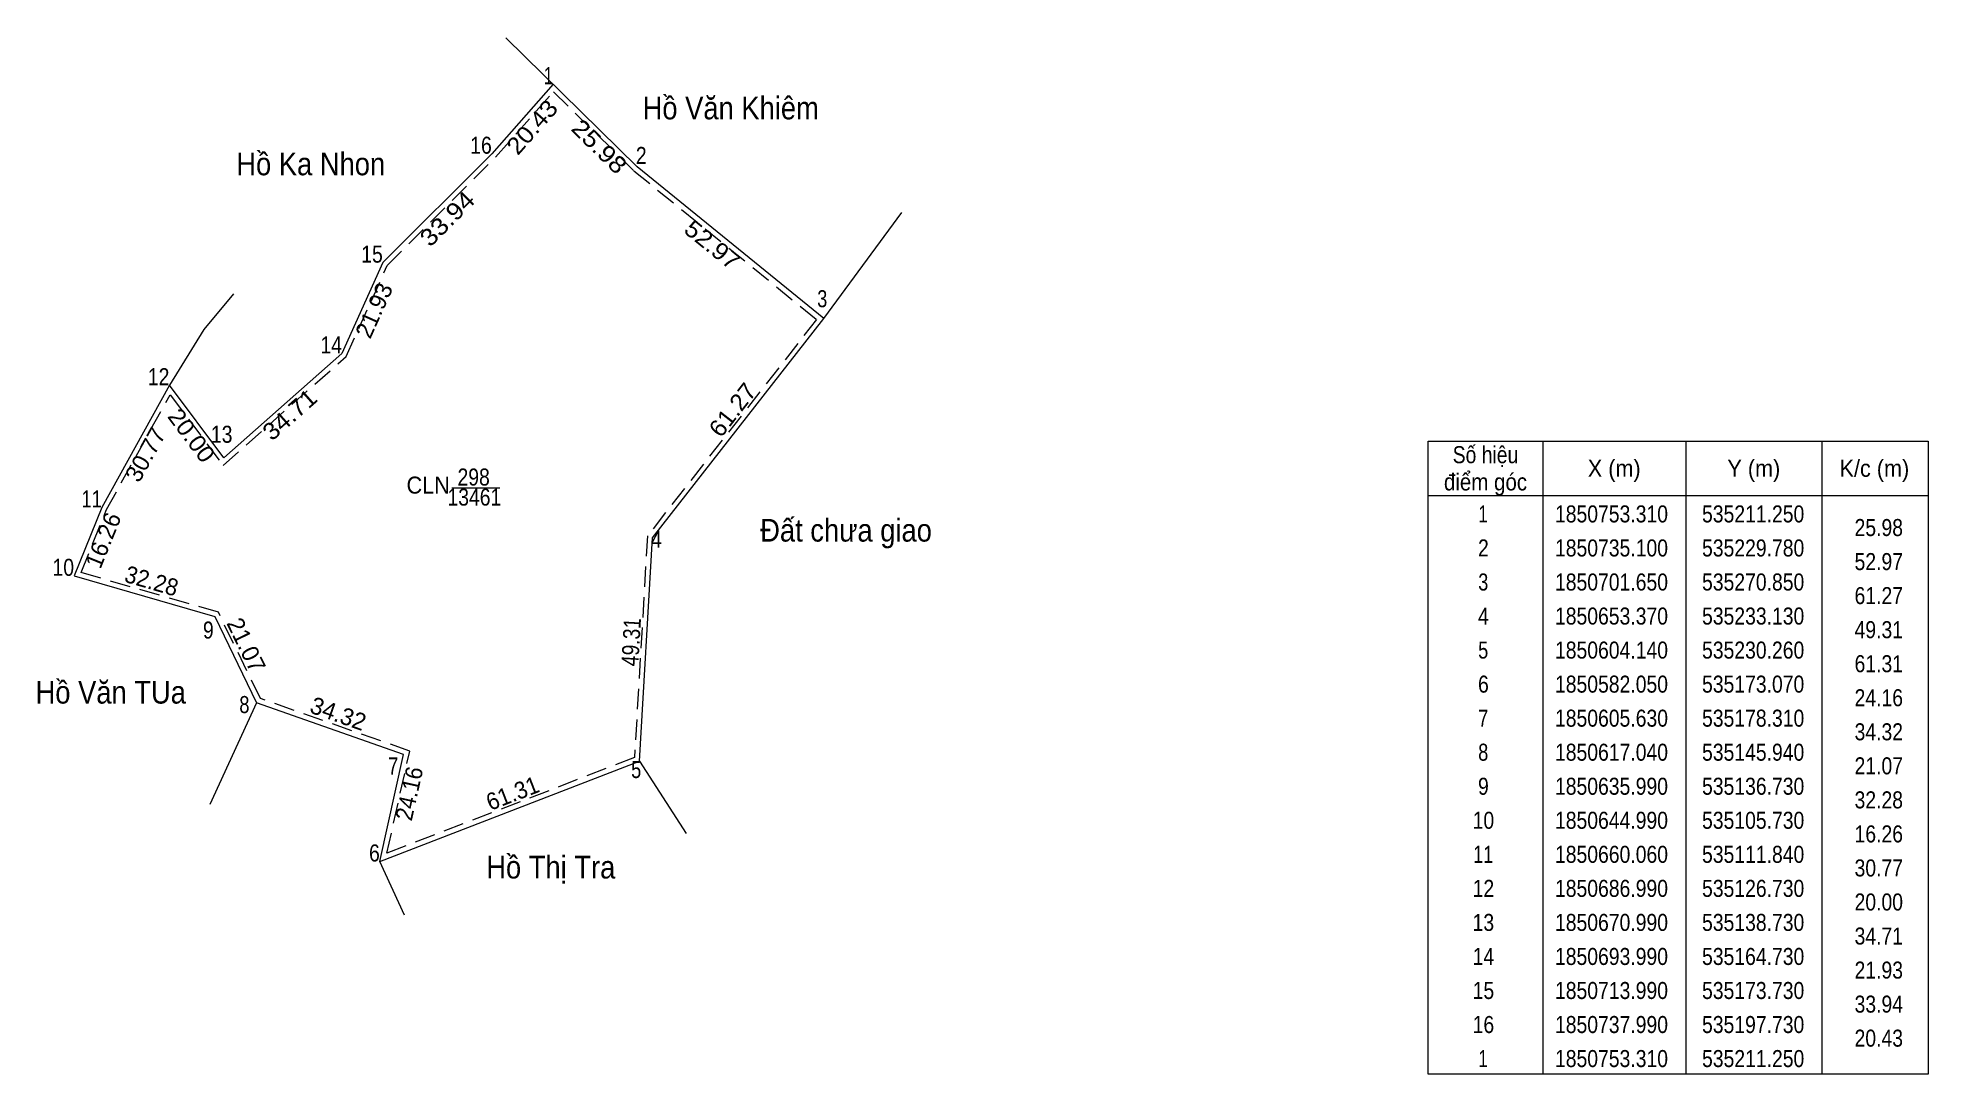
# Model space of a CAD drawing. Header units: metres. Extents: x 534162 to 535514, y 1850233 to 1850764.
# Drawn here: x 535097.7 to 535514.1, y 1850535.2 to 1850763.5 of the extents above; entities that cross this region are included whole.
import ezdxf
from ezdxf.enums import TextEntityAlignment as Align

# ---------------------------------------------------------------- set-up
doc = ezdxf.new("R2010")
doc.units = ezdxf.units.M
doc.header["$LTSCALE"] = 1.5
doc.linetypes.add('MEDIUM_DASHED', pattern=[4.5, 3, -1.5])
for name, color, linetype, lineweight in [('1', 7, 'MEDIUM_DASHED', 13), ('10', 7, 'Continuous', 13), ('61', 7, 'Continuous', 13), ('63', 7, 'Continuous', 13)]:
    doc.layers.add(name, color=color, linetype=linetype, lineweight=lineweight)

msp = doc.modelspace()

# ---------------------------------------------------------------- texts
at = {"layer": '1'}
for s, width, p in [('CLN', 0.95, (535183.72, 1850663.1)), ('298', 0.85, (535193.74, 1850664.88)), ('13461', 0.85, (535193.895, 1850660.46))]:
    msp.add_text(s, height=3.75, dxfattribs=dict(at, width=width)).set_placement(p, align=Align.CENTER)
at = {"layer": '63'}
for s, width, p in [(' 1', 0.75, (535211.25, 1850753.31)), (' 16', 0.85, (535197.73, 1850737.99)), (' 2', 0.85, (535231.83, 1850735.73)), (' 15', 0.85, (535173.73, 1850713.99)), (' 3', 0.8, (535271.63, 1850704.17)), (' 14', 0.85, (535164.73, 1850693.99)), (' 12', 0.85, (535126.73, 1850686.99)), (' 13', 0.85, (535140.62, 1850674.3)), (' 11', 0.8, (535111.84, 1850660.06)), (' 4', 0.85, (535235.18, 1850651.16)), ('25.98', 0.85, (535508.53, 1850653.75)), ('52.97', 0.85, (535508.53, 1850646.25)), (' 10', 0.85, (535105.73, 1850644.99)), ('61.27', 0.85, (535508.53, 1850638.75)), (' 9', 0.85, (535136.49, 1850631.17)), ('49.31', 0.85, (535508.53, 1850631.25)), ('61.31', 0.85, (535508.53, 1850623.75)), (' 8', 0.8, (535144.36, 1850614.75)), ('24.16', 0.85, (535508.53, 1850616.25)), ('34.32', 0.85, (535508.53, 1850608.75)), (' 7', 0.8, (535177.12, 1850601.21)), (' 5', 0.8, (535230.65, 1850600.43)), ('21.07', 0.85, (535508.53, 1850601.25)), ('32.28', 0.85, (535508.53, 1850593.75)), ('16.26', 0.85, (535508.53, 1850586.25)), (' 6', 0.85, (535173.07, 1850582.05)), ('30.77', 0.85, (535508.53, 1850578.75)), ('20.00', 0.85, (535508.53, 1850571.25)), ('34.71', 0.85, (535508.53, 1850563.75)), ('21.93', 0.85, (535508.53, 1850556.25)), ('33.94', 0.85, (535508.53, 1850548.75)), ('20.43', 0.85, (535508.53, 1850541.25))]:
    msp.add_text(s, height=3.75, dxfattribs=dict(at, width=width)).set_placement(p, align=Align.RIGHT)
for s, rotation, width, p in [('20.43', 48.571, 1.1, (535208.027, 1850742.624)), ('25.98', 315.499, 1.15, (535220.096, 1850738.243)), ('33.94', 45, 1.15, (535189.249, 1850722.329)), ('52.97', 320.838, 1.1, (535245.111, 1850716.464)), ('61.27', 52, 1.05, (535252.259, 1850680.401)), ('34.71', 41.496, 1.1, (535154.473, 1850679.096)), ('20.00', 306.87, 1.05, (535130.087, 1850674.79)), ('32.28', 343.811, 0.95, (535122.302, 1850642.067)), ('49.31', 86.664, 0.85, (535230.292, 1850630.296)), ('24.16', 77.471, 0.95, (535181.372, 1850596.613)), ('61.31', 21.119, 0.95, (535202.969, 1850595.331))]:
    msp.add_text(s, height=3.75, rotation=rotation, dxfattribs=dict(at, width=width)).set_placement(p, align=Align.CENTER)
for s, height, width, p in [('Hồ Văn Khiêm', 5, 0.9, (535250.35, 1850745.56)), ('Hồ Ka Nhon', 5, 0.9, (535157.855, 1850733.24)), ('Số hiệu', 3.75, 0.85, (535416.58, 1850669.8)), ('X (m)', 3.75, 0.95, (535444.935, 1850666.8)), ('Y (m)', 3.75, 0.95, (535475.68, 1850666.8)), ('K/c (m)', 3.75, 0.95, (535502.23, 1850666.8)), ('điểm góc', 3.75, 0.9, (535416.585, 1850663.8)), ('Đất chưa giao', 5, 0.9, (535275.75, 1850652.53)), (' 1', 3.75, 0.75, (535415.53, 1850656.75)), ('1850753.310', 3.75, 0.85, (535444.33, 1850656.75)), ('535211.250', 3.75, 0.85, (535475.53, 1850656.75)), (' 2', 3.75, 0.85, (535415.53, 1850649.25)), ('1850735.100', 3.75, 0.85, (535444.33, 1850649.25)), ('535229.780', 3.75, 0.85, (535475.53, 1850649.25)), (' 3', 3.75, 0.8, (535415.535, 1850641.75)), ('1850701.650', 3.75, 0.85, (535444.33, 1850641.75)), ('535270.850', 3.75, 0.85, (535475.53, 1850641.75)), (' 4', 3.75, 0.85, (535415.53, 1850634.25)), ('1850653.370', 3.75, 0.85, (535444.33, 1850634.25)), ('535233.130', 3.75, 0.85, (535475.53, 1850634.25)), (' 5', 3.75, 0.8, (535415.525, 1850626.75)), ('1850604.140', 3.75, 0.85, (535444.33, 1850626.75)), ('535230.260', 3.75, 0.85, (535475.53, 1850626.75)), ('Hồ Văn TUa', 5, 0.9, (535113.81, 1850616.84)), (' 6', 3.75, 0.85, (535415.53, 1850619.25)), ('1850582.050', 3.75, 0.85, (535444.33, 1850619.25)), ('535173.070', 3.75, 0.85, (535475.53, 1850619.25)), (' 7', 3.75, 0.8, (535415.53, 1850611.75)), ('1850605.630', 3.75, 0.85, (535444.33, 1850611.75)), ('535178.310', 3.75, 0.85, (535475.53, 1850611.75)), (' 8', 3.75, 0.8, (535415.53, 1850604.25)), ('1850617.040', 3.75, 0.85, (535444.33, 1850604.25)), ('535145.940', 3.75, 0.85, (535475.53, 1850604.25)), (' 9', 3.75, 0.85, (535415.53, 1850596.75)), ('1850635.990', 3.75, 0.85, (535444.33, 1850596.75)), ('535136.730', 3.75, 0.85, (535475.53, 1850596.75)), (' 10', 3.75, 0.85, (535415.53, 1850589.25)), ('1850644.990', 3.75, 0.85, (535444.33, 1850589.25)), ('535105.730', 3.75, 0.85, (535475.53, 1850589.25)), ('Hồ Thị Tra', 5, 0.9, (535210.725, 1850578.3)), (' 11', 3.75, 0.8, (535415.53, 1850581.75)), ('1850660.060', 3.75, 0.85, (535444.33, 1850581.75)), ('535111.840', 3.75, 0.85, (535475.53, 1850581.75)), (' 12', 3.75, 0.85, (535415.53, 1850574.25)), ('1850686.990', 3.75, 0.85, (535444.33, 1850574.25)), ('535126.730', 3.75, 0.85, (535475.53, 1850574.25)), (' 13', 3.75, 0.85, (535415.525, 1850566.75)), ('1850670.990', 3.75, 0.85, (535444.33, 1850566.75)), ('535138.730', 3.75, 0.85, (535475.53, 1850566.75)), (' 14', 3.75, 0.85, (535415.53, 1850559.25)), ('1850693.990', 3.75, 0.85, (535444.33, 1850559.25)), ('535164.730', 3.75, 0.85, (535475.53, 1850559.25)), (' 15', 3.75, 0.85, (535415.535, 1850551.75)), ('1850713.990', 3.75, 0.85, (535444.33, 1850551.75)), ('535173.730', 3.75, 0.85, (535475.53, 1850551.75)), (' 16', 3.75, 0.85, (535415.53, 1850544.25)), ('1850737.990', 3.75, 0.85, (535444.33, 1850544.25)), ('535197.730', 3.75, 0.85, (535475.53, 1850544.25)), (' 1', 3.75, 0.75, (535415.53, 1850536.75)), ('1850753.310', 3.75, 0.85, (535444.33, 1850536.75)), ('535211.250', 3.75, 0.85, (535475.53, 1850536.75))]:
    msp.add_text(s, height=height, dxfattribs=dict(at, width=width)).set_placement(p, align=Align.CENTER)
for s, rotation, p in [('21.93', 65.772, (535173.511, 1850702.696)), ('30.77', 61.061, (535123.086, 1850670.788)), ('16.26', 67.93, (535113.881, 1850652.12)), ('21.07', 295.92, (535141.971, 1850628.93)), ('34.32', 340.583, (535163.297, 1850612.851))]:
    msp.add_text(s, height=3.75, rotation=rotation, dxfattribs=at).set_placement(p, align=Align.CENTER)

# ---------------------------------------------------------------- linework, layer by layer
at = {"layer": '1'}
msp.add_lwpolyline([(535211.31, 1850751.65), (535229.02, 1850734.25), (535269.26, 1850701.47), (535232.01, 1850653.79), (535229.16, 1850604.94), (535174.65, 1850583.89), (535179.65, 1850606.37), (535146.76, 1850617.96), (535137.54, 1850636.95), (535107.27, 1850645.73), (535112.87, 1850659.57), (535126.88, 1850684.89), (535138.56, 1850669.31), (535165.67, 1850693.3), (535174.69, 1850713.33), (535198.56, 1850737.21)], close=True, dxfattribs=at)
at = {"layer": '10'}
for p, q in [((535140.82, 1850707.11), (535134.28, 1850699.26)), ((535145.94, 1850617.04), (535135.64, 1850594.6))]:
    msp.add_line(p, q, dxfattribs=at)
at = {"layer": '61'}
for p, q in [((535270.85, 1850701.65), (535288.02, 1850725.05)), ((535230.26, 1850604.14), (535240.55, 1850588.25))]:
    msp.add_line(p, q, dxfattribs=at)
for points in [[(535173.07, 1850582.05), (535230.26, 1850604.14), (535233.13, 1850653.37), (535270.85, 1850701.65), (535229.78, 1850735.1), (535200.84, 1850763.53)], [(535211.25, 1850753.31), (535197.73, 1850737.99), (535173.73, 1850713.99), (535164.73, 1850693.99), (535138.73, 1850670.99), (535126.73, 1850686.99)], [(535134.28, 1850699.26), (535126.73, 1850686.99), (535111.84, 1850660.06), (535105.73, 1850644.99), (535136.73, 1850635.99), (535145.94, 1850617.04)], [(535178.48, 1850570.21), (535173.07, 1850582.05), (535178.31, 1850605.63), (535145.94, 1850617.04)]]:
    msp.add_lwpolyline(points, dxfattribs=at)
at = {"layer": '63'}
for p, q in [((535429.18, 1850674.68), (535429.18, 1850535.18)), ((535460.68, 1850674.68), (535460.68, 1850535.18)), ((535490.68, 1850674.68), (535490.68, 1850535.18)), ((535188.95, 1850664.35), (535199.48, 1850664.35)), ((535403.98, 1850662.68), (535514.08, 1850662.68))]:
    msp.add_line(p, q, dxfattribs=at)
msp.add_lwpolyline([(535403.98, 1850674.68), (535514.08, 1850674.68), (535514.08, 1850535.18), (535403.98, 1850535.18)], close=True, dxfattribs=at)

msp.set_redraw_order([(e.dxf.handle, doc.entitydb.next_handle()) for e in msp.query("TEXT MTEXT ATTDEF DIMENSION ARC_DIMENSION")])  # texts and dimensions are drawn at this point

doc.saveas('drawing.dxf')
